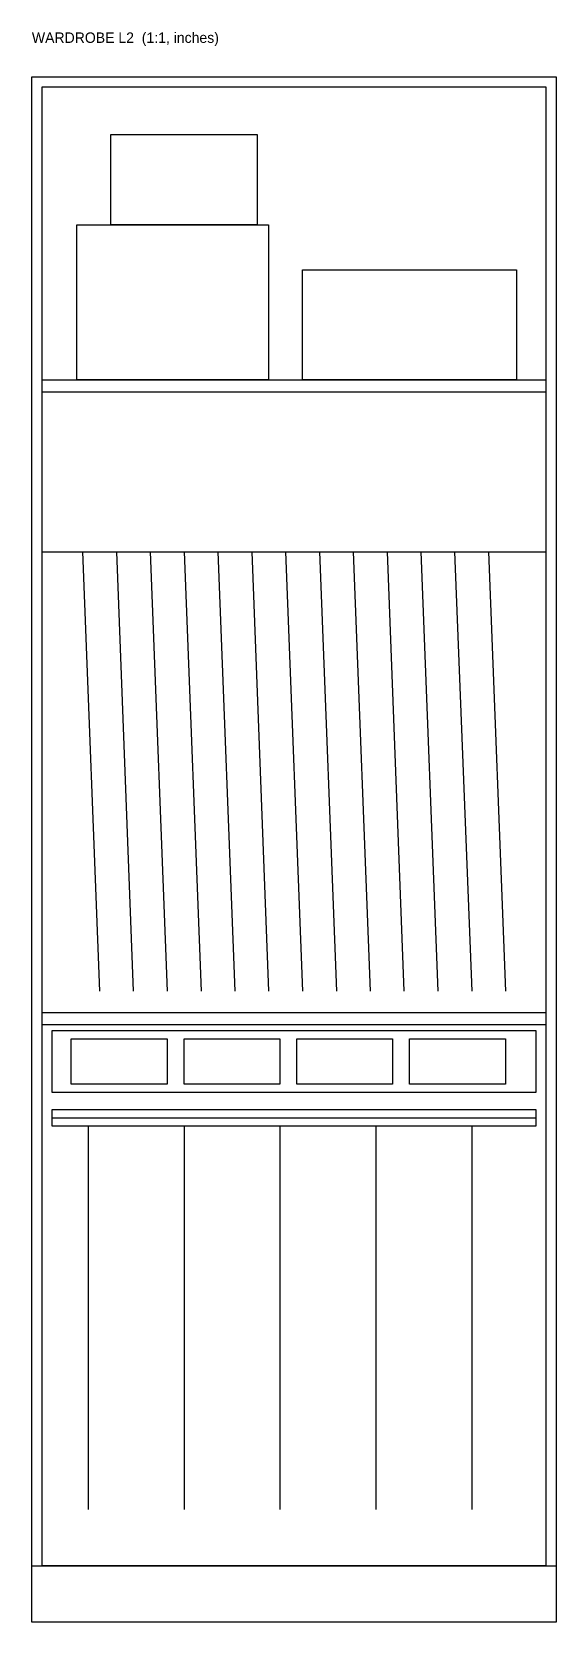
# Model space of a CAD drawing. Header units: inches. Extents: x 0 to 341, y -9 to 111.
# Drawn here: x 46.5 to 83.1, y 0 to 111.1 of the extents above; entities that cross this region are included whole.
import ezdxf

# ---------------------------------------------------------------- set-up
doc = ezdxf.new("R2010")
doc.units = ezdxf.units.IN
doc.header["$MEASUREMENT"] = 0
doc.layers.add('Wardrobe L2', color=7, linetype='Continuous')

msp = doc.modelspace()

# ---------------------------------------------------------------- texts
at = {"layer": 'LABELS'}
msp.add_text('WARDROBE L2  (1:1, inches)', height=0.7323, dxfattribs=at).set_placement((46.46, 110.35))

# ---------------------------------------------------------------- linework, layer by layer
at = {"layer": 'Wardrobe L2'}
for p, q in [((47.17, 74.8), (82.36, 74.8)), ((50, 74.8), (51.18, 44.09)), ((52.36, 74.8), (53.54, 44.09)), ((54.72, 74.8), (55.91, 44.09)), ((57.09, 74.8), (58.27, 44.09)), ((59.45, 74.8), (60.63, 44.09)), ((61.81, 74.8), (62.99, 44.09)), ((64.17, 74.8), (65.35, 44.09)), ((66.54, 74.8), (67.72, 44.09)), ((68.9, 74.8), (70.08, 44.09)), ((71.26, 74.8), (72.44, 44.09)), ((73.62, 74.8), (74.8, 44.09)), ((75.98, 74.8), (77.17, 44.09)), ((78.35, 74.8), (79.53, 44.09)), ((47.87, 35.24), (81.65, 35.24)), ((50.39, 34.65), (50.39, 7.87)), ((57.09, 34.65), (57.09, 7.87)), ((63.78, 34.65), (63.78, 7.87)), ((70.47, 34.65), (70.47, 7.87)), ((77.17, 34.65), (77.17, 7.87))]:
    msp.add_line(p, q, dxfattribs=at)
for points in [[(46.46, 107.99), (83.07, 107.99), (83.07, 0), (46.46, 0), (46.46, 107.99)], [(47.17, 107.28), (82.36, 107.28), (82.36, 3.94), (47.17, 3.94), (47.17, 107.28)], [(51.97, 103.94), (62.2, 103.94), (62.2, 97.64), (51.97, 97.64), (51.97, 103.94)], [(49.61, 97.64), (62.99, 97.64), (62.99, 86.81), (49.61, 86.81), (49.61, 97.64)], [(65.35, 94.49), (80.31, 94.49), (80.31, 86.81), (65.35, 86.81), (65.35, 94.49)], [(47.17, 86.81), (82.36, 86.81), (82.36, 85.94), (47.17, 85.94), (47.17, 86.81)], [(47.17, 42.6), (82.36, 42.6), (82.36, 41.73), (47.17, 41.73), (47.17, 42.6)], [(47.87, 41.34), (81.65, 41.34), (81.65, 37.01), (47.87, 37.01), (47.87, 41.34)], [(49.21, 40.75), (55.91, 40.75), (55.91, 37.6), (49.21, 37.6), (49.21, 40.75)], [(57.09, 40.75), (63.78, 40.75), (63.78, 37.6), (57.09, 37.6), (57.09, 40.75)], [(64.96, 40.75), (71.65, 40.75), (71.65, 37.6), (64.96, 37.6), (64.96, 40.75)], [(72.83, 40.75), (79.53, 40.75), (79.53, 37.6), (72.83, 37.6), (72.83, 40.75)], [(47.87, 35.83), (81.65, 35.83), (81.65, 34.65), (47.87, 34.65), (47.87, 35.83)], [(46.46, 3.94), (83.07, 3.94), (83.07, 0), (46.46, 0), (46.46, 3.94)]]:
    msp.add_lwpolyline(points, dxfattribs=at)

msp.set_redraw_order([(e.dxf.handle, doc.entitydb.next_handle()) for e in msp.query("TEXT MTEXT ATTDEF DIMENSION ARC_DIMENSION")])  # texts and dimensions are drawn at this point

doc.saveas('drawing.dxf')
